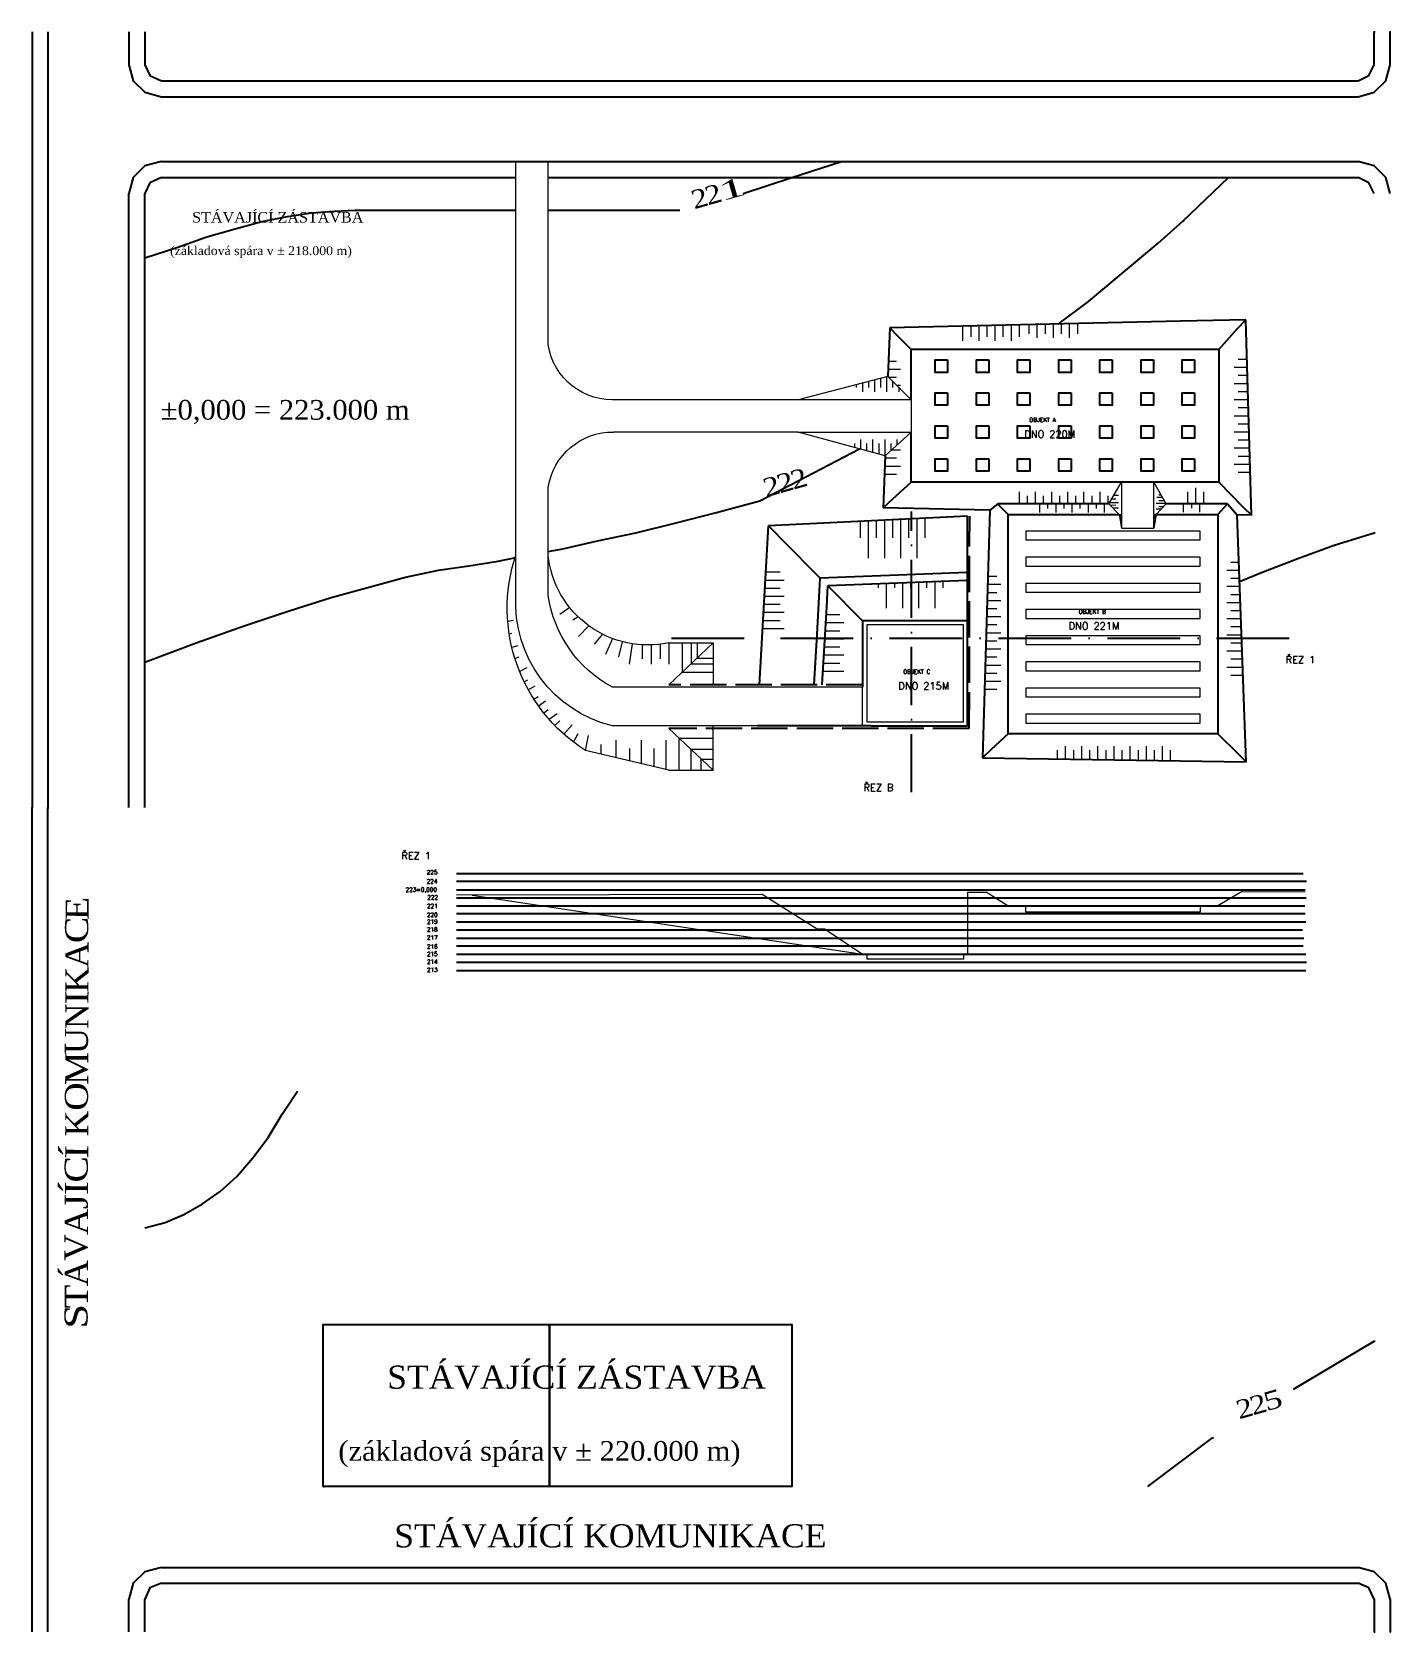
# Model space of a CAD drawing. Header units: millimetres. Extents: x -3518363 to 3223740, y -1530229 to 774657.
# Drawn here: x 956601 to 1124905, y -1094644 to -896481 of the extents above; entities that cross this region are included whole.
import ezdxf

# ---------------------------------------------------------------- set-up
doc = ezdxf.new("R2010")
doc.units = ezdxf.units.MM
doc.header["$LTSCALE"] = 15
doc.header["$MEASUREMENT"] = 0
doc.linetypes.add('ACAD_ISO02W100', pattern=[15, 12, -3])
doc.linetypes.add('ACAD_ISO10W100', pattern=[18, 12, -3, 0, -3])
doc.layers.get('0').update_dxf_attribs({"linetype": 'CONTINUOUS'})
for name, color, linetype, lineweight in [('cesty', 7, 'CONTINUOUS', 15), ('obj 2 pasy', 141, 'ACAD_ISO10W100', 15), ('pažení', 220, 'ACAD_ISO02W100', 30), ('texty', 255, 'CONTINUOUS', 15), ('ŘEZ', 11, 'ACAD_ISO10W100', 15)]:
    doc.layers.add(name, color=color, linetype=linetype, lineweight=lineweight)
for name, color, linetype in [('obj 1 patky', 130, 'CONTINUOUS'), ('objekt 1', 40, 'CONTINUOUS'), ('objekt 2', 70, 'CONTINUOUS'), ('objekt 3', 150, 'CONTINUOUS'), ('ŘEZ bílá', 251, 'ACAD_ISO10W100'), ('ŘEZ čerch', 10, 'ACAD_ISO10W100')]:
    doc.layers.add(name, color=color, linetype=linetype)
doc.layers.add('svahovaní', color=7, linetype='CONTINUOUS', lineweight=15, true_color=0xe3331c)
doc.styles.add('romans', font='romans.shx')
doc.styles.add('TIMESNEWROMAN', font='times.ttf')

msp = doc.modelspace()

# ---------------------------------------------------------------- texts
at = {"attachment_point": 7, "style": 'TIMESNEWROMAN'}
for s, insert, char_height, width, rotation in [('\\W1.16;2', (1040315.91, -917955.964), 2289.8356, 3047.34523, 15.80019522), ('\\W1.95;1', (1041987.631, -917467.17), 2289.8356, 3945.50577, 15.80019522), ('\\W1.16;2', (1038618.55, -918444.654), 2289.8356, 3047.34523, 15.80019522), ('\\W1.16;2', (1049214.234, -953627.486), 2289.8356, 3047.34523, 15.80019522), ('\\W1.16;2', (1050911.633, -953164.67), 2289.8356, 3047.34523, 15.80019522), ('\\W1.16;2', (1047516.913, -954116.202), 2289.8356, 3047.34523, 15.80019522), ('\\W1.09;E', (963621.569, -1006480.102), 2863.0542, 4188.81108, 89.90041137), ('\\W1.14;C', (963595.982, -1009334.88), 2863.0542, 4490.01155, 89.90041137), ('\\W1.04;A', (963595.89, -1012421.222), 2863.0542, 4592.75863, 89.90041137), ('\\W1.03;K', (963595.89, -1015481.585), 2863.0542, 4572.93372, 89.90041137), ('\\W1.19;I', (963595.982, -1016921.977), 2863.0542, 3142.16769, 89.90041137), ('\\W1.02;N', (963595.982, -1019982.353), 2863.0542, 4557.723, 89.90041137), ('\\W1.04;U', (963570.434, -1023068.603), 2863.0542, 4588.46559, 89.90041137), ('\\W1.07;M', (963570.349, -1026900.578), 2863.0542, 5402.24811, 89.90041137), ('\\W1.13;O', (963570.473, -1030089.621), 2863.0542, 4720.52411, 89.90041137), ('\\W1.03;K', (963570.644, -1033278.625), 2863.0542, 4572.93372, 89.90041137), ('\\W1.19;Í', (963570.689, -1036030.715), 2863.0542, 3142.16769, 89.90041137), ('\\W1.14;C', (963544.886, -1038988.259), 2863.0542, 4490.01155, 89.90041137), ('\\W1.19;Í', (963544.841, -1040531.378), 2863.0542, 3142.16769, 89.90041137), ('\\W1.09;J', (963544.886, -1042280.474), 2863.0542, 3226.50001, 89.90041137), ('\\W1.04;A', (963545.011, -1045469.478), 2863.0542, 4592.75863, 89.90041137), ('\\W1.05;V', (963545.187, -1048658.535), 2863.0542, 4599.96906, 89.90041137), ('\\W1.04;Á', (963519.509, -1051822.082), 2863.0542, 4592.75863, 89.90041137), ('\\W1.12;T', (963519.548, -1054574.12), 2863.0542, 4225.10236, 89.90041137), ('\\W1.28;S', (963519.594, -1057094.828), 2863.0542, 4219.3343, 89.90041137), ('\\W1.16;2', (1106103.625, -1068307.359), 2289.8356, 3047.34523, 15.80019522), ('\\W1.16;2', (1107800.972, -1067818.669), 2289.8356, 3047.34523, 15.80019522), ('\\W1.31;5', (1109498.346, -1067329.966), 2289.8356, 3222.34108, 15.80019522)]:
    msp.add_mtext(s, dxfattribs=dict(at, insert=insert, char_height=char_height, width=width, rotation=rotation))
for s, insert, char_height, width in [('\\W1.02;STÁVAJÍCÍ\\~ZÁSTAVBA', (976432.817, -920110.497), 1293.94102, 21321.5671), ('{\\W1.03;(základová\\~spára\\~v\\~±\\~218.000\\~m)}', (973701.401, -924469.138), 1099.86018, 22340.96115), ('{\\W1.03;±\\fTimes New Roman|b0|i0|c238|p18;0,000 =\\fTimes New Roman|b0|i0|c0|p18;\\~2\\fTimes New Roman|b0|i0|c238|p18;23\\fTimes New Roman|b0|i0|c0|p18;.000\\~m}', (972546.899, -945062.778), 2433.709411, 49434.83592), ('\\W1.02;STÁVAJÍCÍ\\~ZÁSTAVBA', (1000580.418, -1064578.988), 2863.1607, 47179.17747), ('\\W1.03;(základová\\~spára\\~v\\~±\\~220.000\\~m)', (994536.492, -1074223.546), 2433.70941, 49434.83592), ('\\W1.02;STÁVAJÍCÍ\\~KOMUNIKACE', (1001454.855, -1084228.133), 2863.1607, 53670.5873)]:
    msp.add_mtext(s, dxfattribs=dict(at, insert=insert, char_height=char_height, width=width))
at = {"layer": 'texty', "ltscale": 20, "extrusion": (1.93959e-16, -3.39308e-16, -1), "style": 'romans', "text_generation_flag": 2}
for s, height, p in [('OBJEKT A', 514.897, (-1080102.254, -944775.96)), ('DNO 220M', 890.0917, (-1079493.376, -946733.393)), ('OBJEKT B', 514.897, (-1086223.376, -968525.96)), ('DNO 221M', 890.0917, (-1084973.376, -970483.393)), ('ŘEZ 1', 890.0917, (-1111861.185, -974663.393)), ('OBJEKT C', 514.897, (-1064502.254, -975955.96)), ('DNO 215M', 890.0917, (-1063893.376, -977913.393)), ('ŘEZ B', 890.0917, (-1059571.185, -990503.393)), ('ŘEZ 1', 890.0917, (-1002341.185, -998943.393)), ('225', 514.897, (-1005486.185, -1000805.584)), ('223=0,000', 514.897, (-1002866.185, -1002955.584)), ('224', 514.897, (-1005486.185, -1001925.584)), ('221', 514.897, (-1005516.185, -1004975.584)), ('222', 514.897, (-1005556.185, -1003915.584)), ('220', 514.897, (-1005516.185, -1006075.584)), ('219', 514.897, (-1005516.185, -1006925.584)), ('218', 514.897, (-1005516.185, -1007885.584)), ('217', 514.897, (-1005516.185, -1008885.584)), ('216', 514.897, (-1005516.185, -1010005.584)), ('215', 514.897, (-1005516.185, -1010925.584)), ('214', 514.897, (-1005516.185, -1011885.584)), ('213', 514.897, (-1005516.185, -1012885.584))]:
    msp.add_text(s, height=height, dxfattribs=at).set_placement(p)

# ---------------------------------------------------------------- linework, layer by layer
for p, q in [((972649.777, -912503.744), (1120944.495, -912503.744)), ((972649.777, -914484.091), (1016523.376, -914484.091)), ((1020523.376, -914484.091), (1095523.376, -914484.091)), ((1095523.376, -914484.091), (1120944.495, -914484.091)), ((1034657.856, -918547.656), (1036843.958, -918547.656)), ((972649.777, -1086645.872), (1120944.495, -1086645.872)), ((972649.777, -1088600.501), (1120944.495, -1088600.501))]:
    msp.add_line(p, q)
at = {"elevation": 0}
for points in [[(956601.231, -896480.916), (956601.231, -992540.702), (956704.109, -992540.702)], [(958581.578, -896480.916), (958581.578, -992540.702), (958684.456, -992540.702)], [(968586.205, -896480.916), (968586.205, -900544.482), (969126.298, -902524.829), (970566.552, -903939.359), (972649.777, -904505.176), (1120841.624, -904505.176), (1122821.971, -903939.359), (1124262.232, -902524.829), (1124802.318, -900544.482), (1124802.318, -896480.916), (1124905.202, -896480.916)], [(970566.552, -896480.916), (970566.552, -900544.482), (971209.522, -901856.14), (972649.777, -902524.829), (1120841.624, -902524.829), (1122153.283, -901856.14), (1122821.971, -900544.482), (1122821.971, -896480.916), (1122924.855, -896480.916)], [(972649.777, -912503.744), (970566.552, -913043.843), (969126.298, -914484.091), (968586.205, -916464.438), (968689.076, -916464.438)], [(1044662.476, -916464.438), (1050706.388, -914484.091), (1056863.515, -912503.744)], [(1124802.318, -916464.438), (1124262.232, -914484.091), (1122821.971, -913043.843), (1120841.624, -912503.744), (1120944.495, -912503.744)], [(972649.777, -914484.091), (971209.522, -915152.779), (970566.552, -916464.438), (970669.43, -916464.438)], [(1099186.381, -919859.315), (1104793.079, -914484.091), (1104895.963, -914484.091)], [(1122821.971, -916464.438), (1122153.283, -915152.779), (1120841.624, -914484.091), (1120944.495, -914484.091)], [(968586.205, -992540.702), (968586.205, -916464.438), (968689.076, -916464.438)], [(970566.552, -992540.702), (970566.552, -916464.438), (970669.43, -916464.438)], [(970566.552, -924462.98), (974527.253, -923151.321), (978256.48, -921839.662), (981779.959, -920862.361), (985071.965, -919962.186), (988261.1, -919319.216), (991218.762, -918882.014), (994073.553, -918650.527), (996619.717, -918547.656), (1016523.376, -918547.656)], [(1020523.376, -918547.656), (1034760.727, -918547.656)], [(1096052.429, -922646.592), (1099186.381, -919859.315), (1099289.252, -919859.315)], [(1083702.061, -932646.511), (1087432.874, -929863.948), (1096052.429, -922646.592)], [(1041370.47, -955994.253), (1046745.694, -954554.006), (1059063.651, -948110.689)], [(1020523.376, -960831.197), (1022338.538, -960495.047), (1026633.583, -959492.028), (1031365.837, -958514.7), (1036200.988, -957305.912), (1041370.47, -955994.253), (1041473.341, -955994.253)], [(1117883.962, -960057.845), (1122821.971, -958514.7), (1122924.855, -958514.7)], [(1106154.265, -964538.239), (1109088.117, -963349.851), (1113383.168, -961703.835), (1117883.962, -960057.845), (1117986.833, -960057.845)], [(970566.552, -974537.528), (976944.822, -972119.965), (982860.145, -970036.734), (988466.849, -968159.258), (993636.331, -966513.268), (998471.469, -965201.609), (1002869.391, -963992.821), (1006958.681, -963118.365), (1010687.909, -962578.265), (1014314.265, -962012.474), (1016523.376, -961585.382)], [(956601.231, -1094644.427), (956601.231, -992540.702), (956704.109, -992540.702)], [(958581.578, -1094644.427), (958581.578, -992540.702), (958684.456, -992540.702)], [(970566.552, -1044595.597), (973086.998, -1043926.909), (975401.69, -1042949.594), (977716.381, -1041612.218), (979902.483, -1040094.803), (981985.708, -1038217.327), (983966.055, -1035902.636), (985843.531, -1033382.203), (987592.412, -1030527.399), (989469.881, -1027672.621)], [(992659.016, -1076641.252), (992659.016, -1056554.859), (1050706.388, -1056554.859), (1050706.388, -1076641.252), (1020692.535, -1076641.252), (1020692.535, -1056554.859), (1020692.535, -1076641.252), (992659.016, -1076641.252), (992761.894, -1076641.252)], [(1112817.351, -1064579.119), (1122821.971, -1058638.078), (1122924.855, -1058638.078)], [(1094788.459, -1076641.252), (1102812.731, -1070597.327), (1102915.603, -1070597.327)], [(972649.777, -1086645.872), (970566.552, -1087185.965), (969126.298, -1088600.501), (968586.205, -1090580.855), (968689.076, -1090580.855)], [(1124802.318, -1090580.855), (1124262.232, -1088600.501), (1122821.971, -1087185.965), (1120841.624, -1086645.872), (1120944.495, -1086645.872)], [(972649.777, -1088600.501), (971209.522, -1089166.319), (970566.552, -1090580.855), (970669.43, -1090580.855)], [(1122821.971, -1090580.855), (1122153.283, -1089166.319), (1120841.624, -1088600.501), (1120944.495, -1088600.501)], [(968586.205, -1094644.427), (968586.205, -1090580.855), (968689.076, -1090580.855)], [(970566.552, -1094644.427), (970566.552, -1090580.855), (970669.43, -1090580.855)], [(1122821.971, -1090580.855), (1122821.971, -1094644.427), (1122924.855, -1094644.427)], [(1124802.318, -1090580.855), (1124802.318, -1094644.427), (1124905.202, -1094644.427)]]:
    msp.add_lwpolyline(points, dxfattribs=at)
at = {"layer": 'cesty', "linetype": 'ByBlock', "extrusion": (1.93959e-16, -3.39308e-16, -1)}
for p, q in [((1016523.376, -961263.393), (1016523.376, -912503.744)), ((1020523.376, -935184.723), (1020523.376, -912503.744)), ((1091523.376, -935823.393), (1093523.376, -935823.393)), ((1093523.376, -935823.393), (1095523.376, -935823.393)), ((1062604.217, -939154.233), (1051473.376, -942023.393)), ((1065473.376, -942023.393), (1062604.217, -939154.233)), ((1051473.376, -942023.393), (1029241.743, -942023.393)), ((1065473.376, -942023.393), (1051473.376, -942023.393)), ((1065473.376, -942023.393), (1065473.376, -946023.393)), ((1051473.376, -946023.393), (1028633.376, -946023.393)), ((1051473.376, -946023.393), (1065473.376, -946023.393)), ((1062253.444, -948987.87), (1051473.376, -946023.393)), ((1065473.376, -946023.393), (1062253.444, -948987.87)), ((1020523.376, -961263.393), (1020523.376, -952892.063)), ((1089958.758, -954934.061), (1091523.376, -952223.393)), ((1093523.376, -952223.393), (1091523.376, -952223.393)), ((1091523.376, -952223.393), (1091523.376, -957923.393)), ((1095523.376, -952223.393), (1093523.376, -952223.393)), ((1095523.376, -957923.393), (1095523.376, -952223.393)), ((1097043.267, -954934.061), (1095523.376, -952223.393)), ((1091233.376, -956223.393), (1089958.758, -954934.061)), ((1095813.376, -956223.393), (1097043.267, -954934.061)), ((1091233.376, -956223.393), (1091523.376, -957923.393)), ((1091233.376, -956223.393), (1091523.376, -956223.393)), ((1095813.376, -956223.393), (1095523.376, -957923.393)), ((1095813.376, -956223.393), (1095523.376, -956223.393)), ((1091523.376, -957923.393), (1095523.376, -957923.393)), ((1016523.376, -966263.393), (1016523.376, -961263.393)), ((1020523.376, -966263.393), (1020523.376, -961263.393)), ((1035473.376, -972123.393), (1040973.376, -972123.393)), ((1040973.376, -972123.393), (1035473.376, -977333.393)), ((1040973.376, -972123.393), (1040973.376, -977333.393)), ((1059473.376, -977623.393), (1028473.376, -977623.393)), ((1059473.376, -982423.393), (1059473.376, -977623.393)), ((1048903.376, -982423.393), (1028473.376, -982423.393)), ((1040973.376, -987923.393), (1035473.376, -982723.393)), ((1040973.376, -987923.393), (1040973.376, -982423.393)), ((1035473.376, -987923.393), (1025152.169, -985475.5)), ((1035473.376, -987923.393), (1040973.376, -987923.393))]:
    msp.add_line(p, q, dxfattribs=at)
for centre, radius, start, end in [((-1028538.376, -933943.393), 8110.556, 265.02492317, 351.19621357), ((-1028538.376, -954133.393), 8110.556, 8.80378643, 90.67112825), ((-1036346.617, -967842.351), 20886.445, 302.40952397, 18.36002891), ((-1032861.822, -959998.318), 12403.131, 257.8450583, 354.14585679), ((-1032207.524, -967163.67), 15709.964, 283.75041491, 3.28520099), ((-1035793.491, -964038.801), 15431.306, 298.31819504, 351.71130566)]:
    msp.add_arc(centre, radius, start, end, dxfattribs=at)
at = {"layer": 'obj 1 patky', "extrusion": (1.93959e-16, -3.39308e-16, -1)}
for points in [[(-1069988.376, -937103.393), (-1069988.376, -938633.393), (-1068458.376, -938633.393), (-1068458.376, -937103.393)], [(-1075088.376, -937103.393), (-1075088.376, -938633.393), (-1073558.376, -938633.393), (-1073558.376, -937103.393)], [(-1080188.376, -937103.393), (-1080188.376, -938633.393), (-1078658.376, -938633.393), (-1078658.376, -937103.393)], [(-1080188.376, -937103.393), (-1080188.376, -938633.393), (-1078658.376, -938633.393), (-1078658.376, -937103.393)], [(-1085288.376, -937103.393), (-1085288.376, -938633.393), (-1083758.376, -938633.393), (-1083758.376, -937103.393)], [(-1085288.376, -937103.393), (-1085288.376, -938633.393), (-1083758.376, -938633.393), (-1083758.376, -937103.393)], [(-1090388.376, -937103.393), (-1090388.376, -938633.393), (-1088858.376, -938633.393), (-1088858.376, -937103.393)], [(-1090388.376, -937103.393), (-1090388.376, -938633.393), (-1088858.376, -938633.393), (-1088858.376, -937103.393)], [(-1095488.376, -937103.393), (-1095488.376, -938633.393), (-1093958.376, -938633.393), (-1093958.376, -937103.393)], [(-1095488.376, -937103.393), (-1095488.376, -938633.393), (-1093958.376, -938633.393), (-1093958.376, -937103.393)], [(-1100588.376, -937103.393), (-1100588.376, -938633.393), (-1099058.376, -938633.393), (-1099058.376, -937103.393)], [(-1100588.376, -937103.393), (-1100588.376, -938633.393), (-1099058.376, -938633.393), (-1099058.376, -937103.393)], [(-1069988.376, -941183.393), (-1069988.376, -942713.393), (-1068458.376, -942713.393), (-1068458.376, -941183.393)], [(-1075088.376, -941183.393), (-1075088.376, -942713.393), (-1073558.376, -942713.393), (-1073558.376, -941183.393)], [(-1080188.376, -941183.393), (-1080188.376, -942713.393), (-1078658.376, -942713.393), (-1078658.376, -941183.393)], [(-1080188.376, -941183.393), (-1080188.376, -942713.393), (-1078658.376, -942713.393), (-1078658.376, -941183.393)], [(-1085288.376, -941183.393), (-1085288.376, -942713.393), (-1083758.376, -942713.393), (-1083758.376, -941183.393)], [(-1085288.376, -941183.393), (-1085288.376, -942713.393), (-1083758.376, -942713.393), (-1083758.376, -941183.393)], [(-1090388.376, -941183.393), (-1090388.376, -942713.393), (-1088858.376, -942713.393), (-1088858.376, -941183.393)], [(-1090388.376, -941183.393), (-1090388.376, -942713.393), (-1088858.376, -942713.393), (-1088858.376, -941183.393)], [(-1095488.376, -941183.393), (-1095488.376, -942713.393), (-1093958.376, -942713.393), (-1093958.376, -941183.393)], [(-1095488.376, -941183.393), (-1095488.376, -942713.393), (-1093958.376, -942713.393), (-1093958.376, -941183.393)], [(-1100588.376, -941183.393), (-1100588.376, -942713.393), (-1099058.376, -942713.393), (-1099058.376, -941183.393)], [(-1069988.376, -945263.393), (-1069988.376, -946793.393), (-1068458.376, -946793.393), (-1068458.376, -945263.393)], [(-1075088.376, -945263.393), (-1075088.376, -946793.393), (-1073558.376, -946793.393), (-1073558.376, -945263.393)], [(-1080188.376, -945263.393), (-1080188.376, -946793.393), (-1078658.376, -946793.393), (-1078658.376, -945263.393)], [(-1080188.376, -945263.393), (-1080188.376, -946793.393), (-1078658.376, -946793.393), (-1078658.376, -945263.393)], [(-1085288.376, -945263.393), (-1085288.376, -946793.393), (-1083758.376, -946793.393), (-1083758.376, -945263.393)], [(-1085288.376, -945263.393), (-1085288.376, -946793.393), (-1083758.376, -946793.393), (-1083758.376, -945263.393)], [(-1090388.376, -945263.393), (-1090388.376, -946793.393), (-1088858.376, -946793.393), (-1088858.376, -945263.393)], [(-1090388.376, -945263.393), (-1090388.376, -946793.393), (-1088858.376, -946793.393), (-1088858.376, -945263.393)], [(-1095488.376, -945263.393), (-1095488.376, -946793.393), (-1093958.376, -946793.393), (-1093958.376, -945263.393)], [(-1095488.376, -945263.393), (-1095488.376, -946793.393), (-1093958.376, -946793.393), (-1093958.376, -945263.393)], [(-1100588.376, -945263.393), (-1100588.376, -946793.393), (-1099058.376, -946793.393), (-1099058.376, -945263.393)], [(-1069988.376, -949343.393), (-1069988.376, -950873.393), (-1068458.376, -950873.393), (-1068458.376, -949343.393)], [(-1075088.376, -949343.393), (-1075088.376, -950873.393), (-1073558.376, -950873.393), (-1073558.376, -949343.393)], [(-1080188.376, -949343.393), (-1080188.376, -950873.393), (-1078658.376, -950873.393), (-1078658.376, -949343.393)], [(-1080188.376, -949343.393), (-1080188.376, -950873.393), (-1078658.376, -950873.393), (-1078658.376, -949343.393)], [(-1085288.376, -949343.393), (-1085288.376, -950873.393), (-1083758.376, -950873.393), (-1083758.376, -949343.393)], [(-1085288.376, -949343.393), (-1085288.376, -950873.393), (-1083758.376, -950873.393), (-1083758.376, -949343.393)], [(-1090388.376, -949343.393), (-1090388.376, -950873.393), (-1088858.376, -950873.393), (-1088858.376, -949343.393)], [(-1090388.376, -949343.393), (-1090388.376, -950873.393), (-1088858.376, -950873.393), (-1088858.376, -949343.393)], [(-1095488.376, -949343.393), (-1095488.376, -950873.393), (-1093958.376, -950873.393), (-1093958.376, -949343.393)], [(-1095488.376, -949343.393), (-1095488.376, -950873.393), (-1093958.376, -950873.393), (-1093958.376, -949343.393)], [(-1100588.376, -949343.393), (-1100588.376, -950873.393), (-1099058.376, -950873.393), (-1099058.376, -949343.393)]]:
    msp.add_lwpolyline(points, close=True, dxfattribs=at)
at = {"layer": 'obj 2 pasy', "linetype": 'ByBlock', "extrusion": (1.93959e-16, -3.39308e-16, -1)}
for p, q in [((1101273.376, -958303.393), (1079673.376, -958303.393)), ((1079673.376, -958303.393), (1079673.376, -959383.393)), ((1101273.376, -959383.393), (1101273.376, -958303.393)), ((1079673.376, -959383.393), (1101273.376, -959383.393)), ((1101273.376, -961543.393), (1079673.376, -961543.393)), ((1079673.376, -961543.393), (1079673.376, -962623.393)), ((1079673.376, -962623.393), (1101273.376, -962623.393)), ((1101273.376, -962623.393), (1101273.376, -961543.393)), ((1101273.376, -964783.393), (1079673.376, -964783.393)), ((1079673.376, -964783.393), (1079673.376, -965863.393)), ((1101273.376, -965863.393), (1101273.376, -964783.393)), ((1079673.376, -965863.393), (1101273.376, -965863.393)), ((1101273.376, -968023.393), (1079673.376, -968023.393)), ((1079673.376, -968023.393), (1079673.376, -969103.393)), ((1101273.376, -969103.393), (1101273.376, -968023.393)), ((1059973.376, -969923.393), (1059973.376, -981923.393)), ((1071973.376, -969923.393), (1059973.376, -969923.393)), ((1071973.376, -981923.393), (1071973.376, -969923.393)), ((1079673.376, -969103.393), (1101273.376, -969103.393)), ((1101273.376, -971263.393), (1079673.376, -971263.393)), ((1079673.376, -971263.393), (1079673.376, -972343.393)), ((1079673.376, -972343.393), (1101273.376, -972343.393)), ((1101273.376, -972343.393), (1101273.376, -971263.393)), ((1101273.376, -974503.393), (1079673.376, -974503.393)), ((1079673.376, -974503.393), (1079673.376, -975583.393)), ((1101273.376, -975583.393), (1101273.376, -974503.393)), ((1079673.376, -975583.393), (1101273.376, -975583.393)), ((1101273.376, -977743.393), (1079673.376, -977743.393)), ((1079673.376, -977743.393), (1079673.376, -978823.393)), ((1079673.376, -978823.393), (1101273.376, -978823.393)), ((1101273.376, -978823.393), (1101273.376, -977743.393)), ((1059973.376, -981923.393), (1071973.376, -981923.393)), ((1101273.376, -980983.393), (1079673.376, -980983.393)), ((1079673.376, -980983.393), (1079673.376, -982063.393)), ((1079673.376, -982063.393), (1101273.376, -982063.393)), ((1101273.376, -982063.393), (1101273.376, -980983.393))]:
    msp.add_line(p, q, dxfattribs=at)
at = {"layer": 'objekt 1', "linetype": 'ByBlock', "extrusion": (1.93959e-16, -3.39308e-16, -1)}
for p, q in [((1062819.646, -933114.83), (1062604.217, -939154.233)), ((1098855.572, -932306.672), (1062819.646, -933114.83)), ((1063872.377, -934183.36), (1062819.646, -933114.83)), ((1106924.565, -932125.713), (1098855.572, -932306.672)), ((1105892.856, -933214.555), (1106924.565, -932125.713)), ((1107634.518, -956332.857), (1106924.565, -932125.713)), ((1062253.444, -948987.87), (1062023.827, -955425.03)), ((1063114.434, -954395.187), (1062023.827, -955425.03)), ((1076210.169, -954934.061), (1075242.373, -955688.13)), ((1089958.758, -954934.061), (1076210.169, -954934.061)), ((1104657.164, -954934.061), (1097043.267, -954934.061)), ((1104657.164, -954934.061), (1105847.787, -956297.294)), ((1075242.373, -955688.13), (1062023.827, -955425.03)), ((1107634.518, -956332.857), (1105847.787, -956297.294)), ((1106568.535, -955277.547), (1107634.518, -956332.857))]:
    msp.add_line(p, q, dxfattribs=at)
at = {"layer": 'objekt 1', "extrusion": (1.93959e-16, -3.39308e-16, -1)}
for p, q in [((1103573.376, -935823.393), (1105892.856, -933214.555)), ((1065473.376, -935823.393), (1063872.377, -934183.36)), ((1103573.376, -935823.393), (1065473.376, -935823.393)), ((1065473.376, -942023.393), (1065473.376, -935823.393)), ((1103573.376, -935823.393), (1103573.376, -952223.393)), ((1065473.376, -952223.393), (1065473.376, -946023.393)), ((1065473.376, -952223.393), (1063114.434, -954395.187)), ((1091523.376, -952223.393), (1065473.376, -952223.393)), ((1103573.376, -952223.393), (1091523.376, -952223.393)), ((1103573.376, -952223.393), (1106568.535, -955277.547))]:
    msp.add_line(p, q, dxfattribs=at)
at = {"layer": 'objekt 2', "linetype": 'ByBlock', "extrusion": (1.93959e-16, -3.39308e-16, -1)}
for p, q in [((1076347.864, -955073.346), (1076210.169, -954934.061)), ((1075242.373, -955688.13), (1074312.207, -986395.724)), ((1106985.342, -986885.228), (1105847.787, -956297.294)), ((1075397.2, -985359.968), (1074312.207, -986395.724)), ((1074312.207, -986395.724), (1106985.342, -986885.228)), ((1105918.773, -985830.509), (1106985.342, -986885.228))]:
    msp.add_line(p, q, dxfattribs=at)
at = {"layer": 'objekt 2', "extrusion": (1.93959e-16, -3.39308e-16, -1)}
for p, q in [((1077473.376, -956223.393), (1076347.864, -955073.346)), ((1103473.376, -956223.393), (1104657.164, -954934.061)), ((1077473.376, -983423.393), (1077473.376, -956223.393)), ((1077473.376, -956223.393), (1091233.376, -956223.393)), ((1095813.376, -956223.393), (1103473.376, -956223.393)), ((1103473.376, -956223.393), (1103473.376, -983423.393)), ((1077473.376, -983423.393), (1075397.2, -985359.968)), ((1103473.376, -983423.393), (1077473.376, -983423.393)), ((1103473.376, -983423.393), (1105918.773, -985830.509))]:
    msp.add_line(p, q, dxfattribs=at)
at = {"layer": 'objekt 3', "linetype": 'ByBlock', "extrusion": (1.93959e-16, -3.39308e-16, -1)}
for p, q in [((1072473.376, -956443.393), (1047801.612, -957653.786)), ((1072473.376, -957443.393), (1072473.376, -956443.393)), ((1046690.705, -977333.393), (1047801.612, -957653.786)), ((1048505.994, -958363.607), (1047801.612, -957653.786)), ((1049562.568, -959428.338), (1048505.994, -958363.607)), ((1072473.376, -958943.393), (1072473.376, -957443.393)), ((1053824.172, -971119.083), (1054219.215, -964120.941)), ((1072473.376, -963423.393), (1054219.215, -964120.941)), ((1072473.376, -964423.393), (1055165.391, -965074.423)), ((1055017.972, -967685.935), (1055165.391, -965074.423)), ((1054473.376, -977333.393), (1055017.972, -967685.935)), ((1053473.376, -977333.393), (1053824.172, -971119.083)), ((1048903.376, -982423.393), (1046403.376, -982423.393))]:
    msp.add_line(p, q, dxfattribs=at)
at = {"layer": 'objekt 3', "extrusion": (1.93959e-16, -3.39308e-16, -1)}
for p, q in [((1072473.376, -970423.393), (1072473.376, -958943.393)), ((1054219.215, -964120.941), (1049562.568, -959428.338)), ((1059473.376, -969423.393), (1055165.391, -965074.423)), ((1072473.376, -969423.393), (1059473.376, -969423.393)), ((1059473.376, -969423.393), (1059473.376, -977623.393)), ((1072473.376, -982423.393), (1072473.376, -970423.393)), ((1060473.376, -982423.393), (1048903.376, -982423.393)), ((1060473.376, -982423.393), (1072473.376, -982423.393))]:
    msp.add_line(p, q, dxfattribs=at)
at = {"layer": 'pažení', "linetype": 'ACAD_ISO02W100', "lineweight": -2, "ltscale": 25, "extrusion": (1.93959e-16, -3.39308e-16, -1)}
for p, q in [((1072683.376, -982723.393), (1072726.691, -956430.965)), ((1059473.376, -977333.393), (1035473.376, -977333.393)), ((1072683.376, -982723.393), (1035473.376, -982723.393))]:
    msp.add_line(p, q, dxfattribs=at)
at = {"layer": 'svahovaní', "color": 0, "extrusion": (1.93959e-16, -3.39308e-16, -1)}
for p, q in [((1071852.79, -932912.249), (1071852.79, -934727.804)), ((1072852.79, -932889.193), (1072852.79, -934227.804)), ((1073852.79, -932866.138), (1073852.79, -934727.804)), ((1074852.79, -932843.082), (1074852.79, -934227.804)), ((1075852.79, -932820.026), (1075852.79, -934727.804)), ((1076852.79, -932796.971), (1076852.79, -934227.804)), ((1077852.79, -932773.915), (1077852.79, -934727.804)), ((1078852.79, -932750.86), (1078852.79, -934227.804)), ((1080062.243, -932722.975), (1080062.243, -933877.142)), ((1081062.243, -932699.92), (1081062.243, -934377.142)), ((1082062.243, -932676.864), (1082062.243, -933877.142)), ((1083062.243, -932653.808), (1083062.243, -934377.142)), ((1084062.243, -932630.753), (1084062.243, -933877.142)), ((1085062.243, -932607.697), (1085062.243, -934377.142)), ((1086062.243, -932584.642), (1086062.243, -933877.142)), ((1062694.633, -937234.876), (1063669.633, -937234.876)), ((1107068.706, -937040.471), (1105997.456, -937040.471)), ((1062433.376, -939198.27), (1062433.376, -941032.64)), ((1062657.133, -938234.876), (1064169.633, -938234.876)), ((1062684.86, -939234.876), (1063669.633, -939234.876)), ((1107099.331, -938040.471), (1105497.456, -938040.471)), ((1107129.956, -939040.471), (1105997.456, -939040.471)), ((1058687.431, -940163.85), (1058683.376, -940522.64)), ((1059433.376, -939971.57), (1059433.376, -941032.64)), ((1060183.376, -939778.245), (1060183.376, -940522.64)), ((1060933.376, -939584.92), (1060933.376, -941032.64)), ((1061683.376, -939391.595), (1061683.376, -940522.64)), ((1063183.376, -939733.393), (1063183.376, -940522.64)), ((1063684.86, -940234.876), (1064169.633, -940234.876)), ((1063933.376, -940483.393), (1063933.376, -941032.64)), ((1107160.581, -940040.471), (1105497.456, -940040.471)), ((1107191.206, -941040.471), (1105997.456, -941040.471)), ((1107221.831, -942040.471), (1105497.456, -942040.471)), ((1107252.456, -943040.471), (1105997.456, -943040.471)), ((1107283.081, -944040.471), (1105497.456, -944040.471)), ((1107313.706, -945040.471), (1105997.456, -945040.471)), ((1059253.444, -948160.752), (1059253.444, -946930.129)), ((1060753.444, -948574.311), (1060753.444, -946930.129)), ((1062253.444, -948987.87), (1062253.444, -946930.129)), ((1063753.444, -947606.873), (1063753.444, -946930.129)), ((1107344.331, -946040.471), (1105497.456, -946040.471)), ((1107374.956, -947040.471), (1105997.456, -947040.471)), ((1058502.821, -947953.801), (1058503.444, -947440.129)), ((1060003.444, -948367.531), (1060003.444, -947440.129)), ((1061503.444, -948781.091), (1061503.444, -947440.129)), ((1063003.444, -948297.372), (1063003.444, -947440.129)), ((1063071.325, -948234.876), (1064169.633, -948234.876)), ((1107405.581, -948040.471), (1105497.456, -948040.471)), ((1107436.206, -949040.471), (1105997.456, -949040.471)), ((1062207.133, -950234.876), (1064169.633, -950234.876)), ((1062244.633, -949234.876), (1063669.633, -949234.876)), ((1107466.831, -950040.471), (1105497.456, -950040.471)), ((1107497.456, -951040.471), (1105997.456, -951040.471)), ((1062169.633, -951234.876), (1063669.633, -951234.876)), ((1100743.376, -954934.061), (1100743.376, -952934.061)), ((1078883.376, -954934.061), (1078883.376, -953444.061)), ((1079883.376, -954934.061), (1079883.376, -953944.061)), ((1080883.376, -954934.061), (1080883.376, -953444.061)), ((1081383.376, -954934.061), (1081383.376, -956002.591)), ((1081883.376, -954934.061), (1081883.376, -953944.061)), ((1082383.376, -954934.061), (1082383.376, -955502.591)), ((1082883.376, -954934.061), (1082883.376, -953444.061)), ((1083383.376, -954934.061), (1083383.376, -956002.591)), ((1083883.376, -954934.061), (1083883.376, -953944.061)), ((1084383.376, -954934.061), (1084383.376, -955502.591)), ((1084883.376, -954934.061), (1084883.376, -953444.061)), ((1085383.376, -954934.061), (1085383.376, -956002.591)), ((1085883.376, -954934.061), (1085883.376, -953944.061)), ((1086383.376, -954934.061), (1086383.376, -955502.591)), ((1086883.376, -954934.061), (1086883.376, -953444.061)), ((1087383.376, -954934.061), (1087383.376, -956002.591)), ((1087883.376, -954934.061), (1087883.376, -953944.061)), ((1088383.376, -954934.061), (1088383.376, -955502.591)), ((1088883.376, -954934.061), (1088883.376, -953444.061)), ((1089383.376, -954934.061), (1089383.376, -956002.591)), ((1089883.376, -954934.061), (1089883.376, -953944.061)), ((1090059.464, -954759.59), (1091173.376, -954759.59)), ((1090085.013, -955061.774), (1090813.376, -955063.393)), ((1090324.094, -954301.123), (1090813.376, -954301.123)), ((1090598.228, -953826.193), (1091173.376, -953826.193)), ((1097014.502, -954882.761), (1095803.376, -954883.393)), ((1096598.365, -954140.595), (1095903.376, -954140.595)), ((1096153.376, -953803.393), (1096409.293, -953803.393)), ((1096835.43, -954563.393), (1096153.376, -954563.393)), ((1099183.376, -954934.061), (1099183.376, -955954.061)), ((1099743.376, -954934.061), (1099743.376, -953434.061)), ((1100183.376, -954934.061), (1100183.376, -955454.061)), ((1101183.376, -954934.061), (1101183.376, -955954.061)), ((1101743.376, -954934.061), (1101743.376, -953434.061)), ((1059163.376, -957096.379), (1059163.376, -959134.059)), ((1060163.376, -957047.319), (1060163.376, -961634.059)), ((1061163.376, -956998.26), (1061163.376, -959134.059)), ((1062163.376, -956949.2), (1062163.376, -961634.059)), ((1063163.376, -956900.14), (1063163.376, -959134.059)), ((1064163.376, -956851.08), (1064163.376, -961634.059)), ((1065163.376, -956802.02), (1065163.376, -959134.059)), ((1066163.376, -956752.96), (1066163.376, -961634.059)), ((1067163.376, -956703.9), (1067163.376, -959134.059)), ((1090443.05, -955423.944), (1091173.376, -955423.944)), ((1091523.376, -956283.393), (1091333.376, -956283.393)), ((1091523.376, -956443.393), (1091363.376, -956443.393)), ((1091523.376, -956623.393), (1091373.376, -956623.393)), ((1091523.376, -956823.393), (1091393.376, -956823.393)), ((1091523.376, -957043.393), (1091403.376, -957043.393)), ((1091523.376, -956703.393), (1091453.376, -956703.393)), ((1091523.376, -956943.393), (1091453.376, -956943.393)), ((1091523.376, -956353.393), (1091463.376, -956353.393)), ((1091523.376, -956543.393), (1091463.376, -956543.393)), ((1095523.376, -956363.393), (1095713.376, -956363.393)), ((1095523.376, -956433.393), (1095583.376, -956433.393)), ((1095523.376, -956523.393), (1095683.376, -956523.393)), ((1095523.376, -956623.393), (1095583.376, -956623.393)), ((1095523.376, -956703.393), (1095673.376, -956703.393)), ((1095523.376, -956783.393), (1095593.376, -956783.393)), ((1095523.376, -956903.393), (1095653.376, -956903.393)), ((1095523.376, -957023.393), (1095593.376, -957023.393)), ((1095523.376, -957123.393), (1095643.376, -957123.393)), ((1096428.321, -955578.727), (1095803.376, -955578.727)), ((1096701.641, -955292.198), (1096153.376, -955292.198)), ((1091523.376, -957143.393), (1091463.376, -957143.393)), ((1095523.376, -957223.393), (1095583.376, -957223.393)), ((1106066.291, -962172.687), (1105086.946, -962172.687)), ((1047423.422, -964353.393), (1049766.293, -964353.393)), ((1047479.871, -963353.393), (1049266.293, -963353.393)), ((1061399.258, -964839.939), (1061399.258, -965328.863)), ((1062399.258, -964802.325), (1062399.258, -967828.863)), ((1063399.258, -964764.71), (1063399.258, -965328.863)), ((1064399.258, -964727.096), (1064399.258, -967828.863)), ((1065399.258, -964689.482), (1065399.258, -965328.863)), ((1066399.258, -964651.867), (1066399.258, -967828.863)), ((1067399.258, -964614.253), (1067399.258, -965328.863)), ((1068399.258, -964576.638), (1068399.258, -967828.863)), ((1069399.258, -964539.024), (1069399.258, -965328.863)), ((1074978.187, -964880.837), (1076570.132, -964880.837)), ((1075009.576, -963880.837), (1076070.132, -963880.837)), ((1106103.481, -963172.687), (1104586.946, -963172.687)), ((1106140.67, -964172.687), (1105086.946, -964172.687)), ((1047310.522, -966353.393), (1049766.293, -966353.393)), ((1047366.972, -965353.393), (1049266.293, -965353.393)), ((1074915.41, -966880.837), (1076570.132, -966880.837)), ((1074946.798, -965880.837), (1076070.132, -965880.837)), ((1106177.86, -965172.687), (1104586.946, -965172.687)), ((1106215.05, -966172.687), (1105086.946, -966172.687)), ((1023198.785, -967774.138), (1021962.405, -968642.86)), ((1024242.822, -968917.426), (1023573.376, -969333.393)), ((1047197.623, -968353.393), (1049766.293, -968353.393)), ((1047254.073, -967353.393), (1049266.293, -967353.393)), ((1054964.488, -968633.393), (1056654.945, -968633.393)), ((1074852.632, -968880.837), (1076570.132, -968880.837)), ((1074884.021, -967880.837), (1076070.132, -967880.837)), ((1106252.239, -967172.687), (1104586.946, -967172.687)), ((1106289.429, -968172.687), (1105086.946, -968172.687)), ((1015521.402, -969440.475), (1016213.376, -969333.393)), ((1015702.664, -971015.8), (1016023.376, -970953.393)), ((1025552.919, -970019.176), (1024293.376, -971353.393)), ((1047084.724, -970353.393), (1049766.293, -970353.393)), ((1047141.173, -969353.393), (1049266.293, -969353.393)), ((1054851.589, -970633.393), (1056654.945, -970633.393)), ((1054908.039, -969633.393), (1057154.945, -969633.393)), ((1074789.854, -970880.837), (1076570.132, -970880.837)), ((1074821.243, -969880.837), (1076070.132, -969880.837)), ((1106326.619, -969172.687), (1104586.946, -969172.687)), ((1106363.808, -970172.687), (1105086.946, -970172.687)), ((1016024.678, -972665.457), (1016803.376, -972463.393)), ((1027260.619, -971064.671), (1026223.376, -972303.393)), ((1028488.938, -971605.02), (1027613.376, -973593.393)), ((1029710.206, -971994.358), (1029253.376, -973873.393)), ((1030926.49, -972249.528), (1030563.376, -974763.393)), ((1032183.376, -972382.879), (1032183.376, -974113.393)), ((1033262.78, -972394.966), (1033262.78, -974763.393)), ((1034380.263, -972308.151), (1034380.263, -974113.393)), ((1035473.376, -972123.393), (1035473.376, -974763.393)), ((1037123.376, -972123.393), (1037123.376, -975770.393)), ((1038223.376, -972123.393), (1038223.376, -974728.393)), ((1038963.376, -972123.393), (1038963.376, -974027.411)), ((1054738.69, -972633.393), (1056654.945, -972633.393)), ((1054795.139, -971633.393), (1057154.945, -971633.393)), ((1074727.076, -972880.837), (1076570.132, -972880.837)), ((1074758.465, -971880.837), (1076070.132, -971880.837)), ((1106400.998, -971172.687), (1104586.946, -971172.687)), ((1106438.188, -972172.687), (1105086.946, -972172.687)), ((1016415.932, -974088.261), (1016923.376, -973883.393)), ((1038223.376, -974728.393), (1040973.376, -974728.393)), ((1038963.376, -974027.411), (1040973.376, -974027.411)), ((1054625.79, -974633.393), (1056654.945, -974633.393)), ((1054682.24, -973633.393), (1057154.945, -973633.393)), ((1074664.298, -974880.837), (1076570.132, -974880.837)), ((1074695.687, -973880.837), (1076070.132, -973880.837)), ((1106475.377, -973172.687), (1104586.946, -973172.687)), ((1106512.567, -974172.687), (1105086.946, -974172.687)), ((1016987.885, -975683.465), (1017943.376, -975193.393)), ((1017560.005, -976969.606), (1018013.376, -976733.393)), ((1037123.376, -975770.393), (1040973.376, -975770.393)), ((1054569.341, -975633.393), (1057154.945, -975633.393)), ((1074601.521, -976880.837), (1076570.132, -976880.837)), ((1074632.91, -975880.837), (1076070.132, -975880.837)), ((1106549.757, -975172.687), (1104586.946, -975172.687)), ((1106586.946, -976172.687), (1105086.946, -976172.687)), ((1018061.947, -977937.618), (1018903.376, -977473.393)), ((1018770.094, -979125.499), (1019293.376, -978793.393)), ((1074570.132, -977880.837), (1076070.132, -977880.837)), ((1019322.407, -979942.758), (1020213.376, -979303.393)), ((1019979.882, -980818.235), (1020533.376, -980373.393)), ((1020637.557, -981607.126), (1021623.376, -980883.393)), ((1021338.461, -982368.15), (1021973.376, -981783.393)), ((1022483.968, -983465.108), (1023493.376, -982303.393)), ((1023646.795, -984424.212), (1024233.376, -983353.393)), ((1025152.169, -985475.5), (1025523.376, -983593.393)), ((1027090.568, -985935.232), (1027090.568, -984743.393)), ((1028953.376, -986377.036), (1028953.376, -984203.393)), ((1032093.376, -987121.754), (1032093.376, -984203.393)), ((1035143.376, -987845.126), (1035143.376, -984203.393)), ((1036753.376, -987923.393), (1036753.376, -983933.574)), ((1036753.376, -983933.574), (1040973.376, -983933.574)), ((1030623.376, -986773.112), (1030623.376, -985203.393)), ((1033673.376, -987496.484), (1033673.376, -985203.393)), ((1038223.376, -987923.393), (1038223.376, -985323.393)), ((1038223.376, -985323.393), (1040973.376, -985323.393)), ((1039493.376, -987923.393), (1039493.376, -986524.12)), ((1039493.376, -986524.12), (1040973.376, -986524.12)), ((1083614.161, -986535.084), (1083614.161, -985432.48)), ((1084614.161, -986550.066), (1084614.161, -984932.48)), ((1085614.161, -986565.048), (1085614.161, -985432.48)), ((1086614.161, -986580.03), (1086614.161, -984932.48)), ((1087614.161, -986595.011), (1087614.161, -985432.48)), ((1088614.161, -986609.993), (1088614.161, -984932.48)), ((1089614.161, -986624.975), (1089614.161, -985432.48)), ((1090614.161, -986639.957), (1090614.161, -984932.48)), ((1091614.161, -986654.939), (1091614.161, -985432.48)), ((1092614.161, -986669.921), (1092614.161, -984932.48)), ((1093614.161, -986684.903), (1093614.161, -985432.48)), ((1094614.161, -986699.884), (1094614.161, -984932.48)), ((1095614.161, -986714.866), (1095614.161, -985432.48)), ((1096614.161, -986729.848), (1096614.161, -984932.48)), ((1097614.161, -986744.83), (1097614.161, -985432.48))]:
    msp.add_line(p, q, dxfattribs=at)
at = {"layer": 'ŘEZ', "linetype": 'ByBlock', "extrusion": (1.93959e-16, -3.39308e-16, -1)}
for p, q in [((1047037.87, -1003305.584), (1009181.185, -1003400.553)), ((1011121.185, -1003382.453), (1059473.376, -1010705.584)), ((1053824.172, -1007602.584), (1047037.87, -1003305.584)), ((1072473.376, -1003023.393), (1074820.526, -1003019.286)), ((1072473.376, -1003023.393), (1072473.376, -1010705.584)), ((1074773.005, -1002989.078), (1077473.376, -1004705.584)), ((1106401.396, -1002964.025), (1103473.376, -1004705.584)), ((1106401.396, -1002964.025), (1114291.185, -1002950.219)), ((1077473.376, -1004705.584), (1103473.376, -1004705.584)), ((1079673.376, -1005505.584), (1079673.376, -1004705.584)), ((1101273.376, -1005505.584), (1079673.376, -1005505.584)), ((1101273.376, -1004705.584), (1101273.376, -1005505.584)), ((1054820.542, -1007602.584), (1053824.172, -1007602.584)), ((1054820.542, -1007602.584), (1059473.376, -1010705.584)), ((1072473.376, -1010705.584), (1059473.376, -1010705.584)), ((1059973.376, -1010705.584), (1059973.376, -1011305.584)), ((1071973.376, -1011305.584), (1059973.376, -1011305.584)), ((1071973.376, -1010705.584), (1071973.376, -1011305.584))]:
    msp.add_line(p, q, dxfattribs=at)
at = {"layer": 'ŘEZ bílá', "color": 250, "linetype": 'ByBlock', "true_color": 0x1a1a1a, "extrusion": (1.93959e-16, -3.39308e-16, -1)}
for p, q in [((1009181.185, -1000705.584), (1114041.185, -1000705.584)), ((1114441.185, -1001705.584), (1009181.185, -1001705.584)), ((1009181.185, -1002705.584), (1114291.185, -1002705.584)), ((1009181.185, -1003705.584), (1114391.185, -1003705.584)), ((1009181.185, -1004705.584), (1114241.185, -1004705.584)), ((1114281.185, -1005705.584), (1009181.185, -1005705.584)), ((1009181.185, -1006705.584), (1114341.185, -1006705.584)), ((1113951.185, -1007705.584), (1009181.185, -1007705.584)), ((1009181.185, -1008705.584), (1114111.185, -1008705.584)), ((1114031.185, -1009705.584), (1009181.185, -1009705.584)), ((1009181.185, -1010705.584), (1114341.185, -1010705.584)), ((1114421.185, -1011705.584), (1009181.185, -1011705.584)), ((1009181.185, -1012705.584), (1114341.185, -1012705.584))]:
    msp.add_line(p, q, dxfattribs=at)
at = {"layer": 'ŘEZ čerch', "linetype": 'ACAD_ISO10W100', "ltscale": 40, "extrusion": (1.93959e-16, -3.39308e-16, -1)}
msp.add_line((1065511.185, -990643.393), (1065511.185, -955873.393), dxfattribs=at)
at = {"layer": 'ŘEZ čerch', "linetype": 'ACAD_ISO10W100', "lineweight": -2, "ltscale": 50, "extrusion": (1.93959e-16, -3.39308e-16, -1)}
msp.add_line((1035781.185, -971573.393), (1112711.185, -971573.393), dxfattribs=at)

msp.set_redraw_order([(e.dxf.handle, doc.entitydb.next_handle()) for e in msp.query("TEXT MTEXT ATTDEF DIMENSION ARC_DIMENSION")])  # texts and dimensions are drawn at this point

doc.saveas('drawing.dxf')
